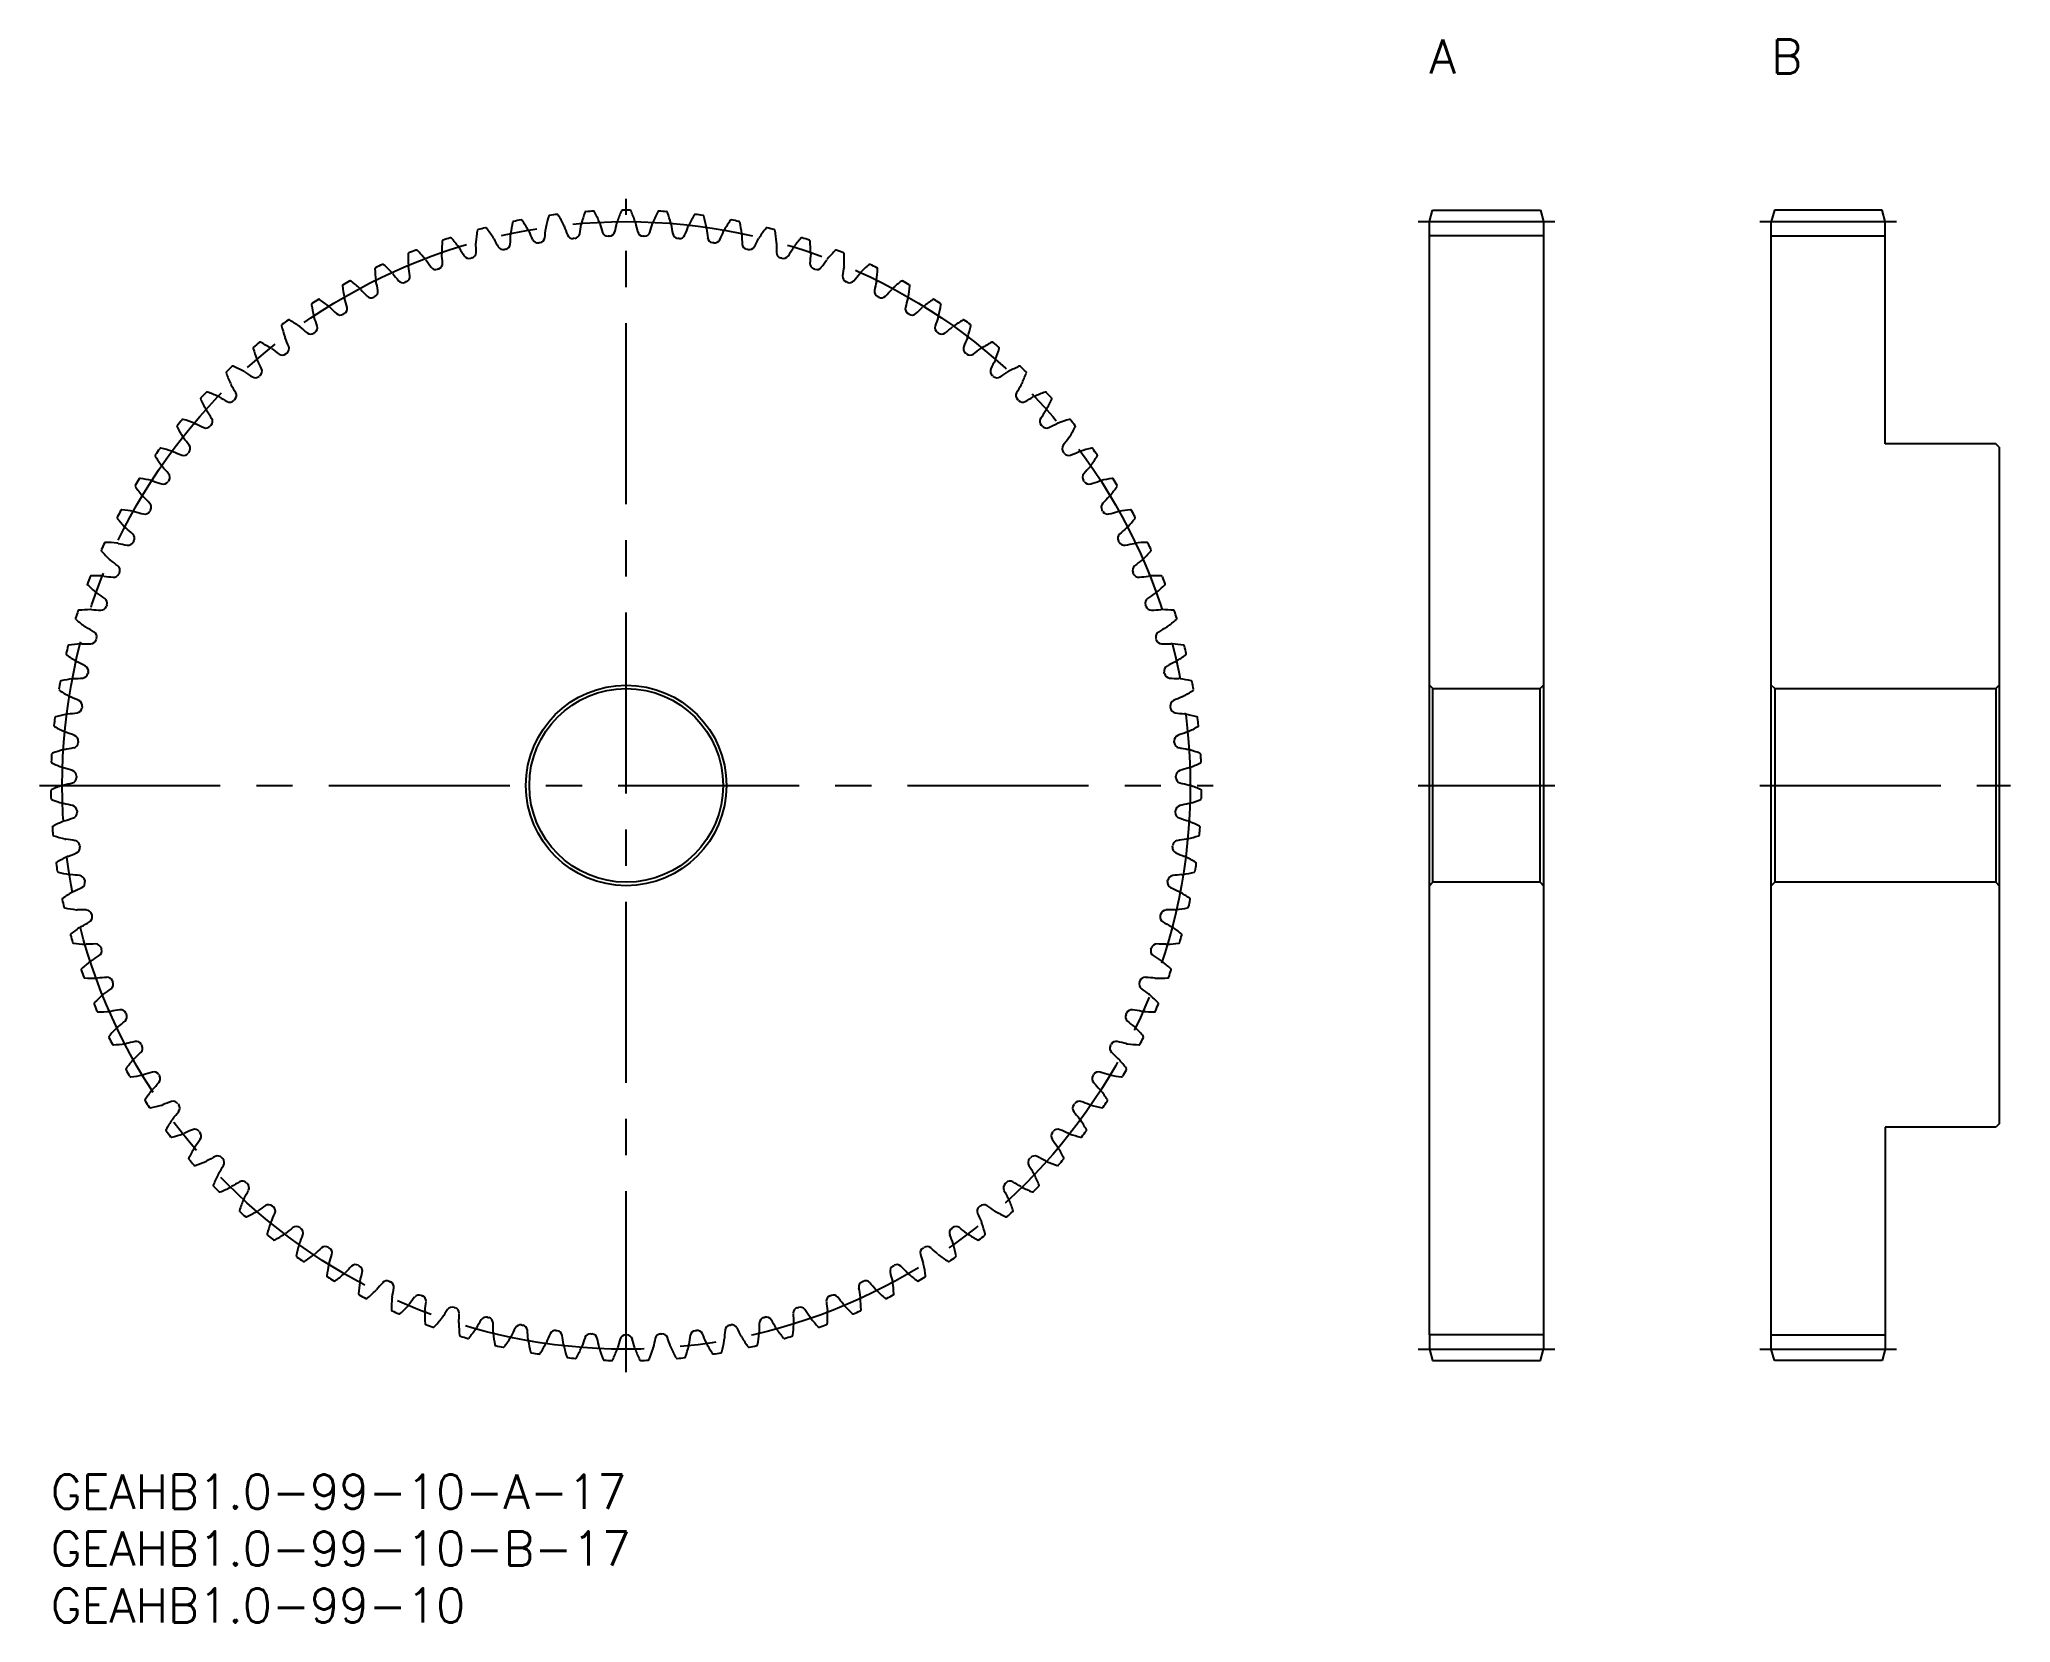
# Model space of a CAD drawing. Extents: x -1 to 172, y -13 to 126.
import ezdxf

# ---------------------------------------------------------------- set-up
doc = ezdxf.new("R2010")
doc.units = 0
doc.header["$LTSCALE"] = 0.5
doc.linetypes.add('CENTER', pattern=[50.8, 31.75, -6.35, 6.35, -6.35])
for name, color, linetype in [('MSM_CENTER', 1, 'CENTER'), ('MSM_CONTINUOUS', 7, 'CONTINUOUS'), ('MSM_PART_NUMBER', 7, 'CONTINUOUS')]:
    doc.layers.add(name, color=color, linetype=linetype)
doc.styles.get("Standard").update_dxf_attribs({"font": 'txt.shx', "height": 3, "bigfont": 'bigfont.shx'})

# ---------------------------------------------------------------- blocks, each defined once
blk = doc.blocks.new('*U2')
at = {"layer": 'MSM_PART_NUMBER'}
blk.add_text('GEAHB1.0-99-10-A-17', height=3, dxfattribs=at).set_placement((0, -3))
blk = doc.blocks.new('*U3')
at = {"layer": 'MSM_PART_NUMBER'}
blk.add_text('GEAHB1.0-99-10-B-17', height=3, dxfattribs=at).set_placement((0, -8))
blk = doc.blocks.new('*U4')
at = {"layer": 'MSM_PART_NUMBER'}
blk.add_text('GEAHB1.0-99-10', height=3, dxfattribs=at).set_placement((0, -13))
blk = doc.blocks.new('*U5')
at = {"layer": 'MSM_PART_NUMBER'}
blk.add_text('A', height=3, dxfattribs=at).set_placement((121, 123))
blk = doc.blocks.new('*U6')
at = {"layer": 'MSM_PART_NUMBER'}
blk.add_text('B', height=3, dxfattribs=at).set_placement((151, 123))

msp = doc.modelspace()

# ---------------------------------------------------------------- linework, layer by layer
at = {"layer": 'MSM_CENTER'}
for p, q in [((50.5, 9), (50.5, 112)), ((120, 110), (132, 110)), ((150, 110), (162, 110)), ((-1, 60.5), (102, 60.5)), ((120, 60.5), (132, 60.5)), ((150, 60.5), (172, 60.5)), ((120, 11), (132, 11)), ((150, 11), (162, 11))]:
    msp.add_line(p, q, dxfattribs=at)
msp.add_circle((50.5, 60.5), 49.5, dxfattribs=at)
at = {"layer": 'MSM_CONTINUOUS'}
for p, q in [((121, 110), (121.27, 111)), ((121.27, 111), (130.73, 111)), ((130.73, 111), (131, 110)), ((151.27, 111), (151, 110)), ((160.73, 111), (151.27, 111)), ((161, 110), (160.73, 111)), ((121, 12.25), (121, 110)), ((131, 110), (131, 11)), ((151, 11), (151, 110)), ((161, 90.5), (161, 110)), ((131, 108.75), (121, 108.75)), ((151, 108.75), (161, 108.75)), ((170.7, 90.5), (161, 90.5)), ((171, 90.2), (170.7, 90.5)), ((171, 90.2), (171, 30.8)), ((121.3, 69), (121, 69.3)), ((131, 69.3), (130.7, 69)), ((151.3, 69), (151, 69.3)), ((171, 69.3), (170.7, 69)), ((121.3, 52), (121.3, 69)), ((121.3, 69), (130.7, 69)), ((130.7, 52), (130.7, 69)), ((151.3, 69), (151.3, 52)), ((151.3, 69), (170.7, 69)), ((170.7, 69), (170.7, 52)), ((121, 51.7), (121.3, 52)), ((130.7, 52), (121.3, 52)), ((130.7, 52), (131, 51.7)), ((151, 51.7), (151.3, 52)), ((170.7, 52), (151.3, 52)), ((170.7, 52), (171, 51.7)), ((161, 30.5), (161, 11)), ((170.7, 30.5), (161, 30.5)), ((171, 30.8), (170.7, 30.5)), ((131, 12.25), (121, 12.25)), ((121, 12.25), (121, 11)), ((151, 12.25), (161, 12.25)), ((121, 11), (121.27, 10)), ((130.73, 10), (131, 11)), ((151.27, 10), (151, 11)), ((161, 11), (160.73, 10)), ((121.27, 10), (130.73, 10)), ((160.73, 10), (151.27, 10))]:
    msp.add_line(p, q, dxfattribs=at)
for radius in [8.8, 8.5]:
    msp.add_circle((50.5, 60.5), radius, dxfattribs=at)
for centre, radius, start, end in [((62.48, 105.45), 16.5, 161.039, 164.5455), ((46.97, 110.78), 0.1, 94.0164, 161.039), ((50.5, 60.5), 50.5, 93.2569, 94.0158), ((47.64, 110.82), 0.1, 26.2337, 93.2569), ((32.93, 103.57), 16.5, 22.7273, 26.2337), ((65.31, 104.6), 16.5, 157.4026, 160.9091), ((50.17, 110.9), 0.1, 90.38, 157.4027), ((50.5, 60.5), 50.5, 89.6205, 90.3795), ((50.83, 110.9), 0.1, 22.5974, 89.6205), ((35.69, 104.6), 16.5, 19.0909, 22.5974), ((68.07, 103.57), 16.5, 153.7663, 157.2727), ((53.36, 110.82), 0.1, 86.7431, 153.7662), ((50.5, 60.5), 50.5, 85.9842, 86.7431), ((54.03, 110.78), 0.1, 18.961, 85.9843), ((38.52, 105.45), 16.5, 15.4545, 18.961), ((53.76, 106.9), 16.5, 171.9481, 175.4545), ((37.52, 109.2), 0.1, 104.9255, 171.9481), ((50.5, 60.5), 50.5, 104.166, 104.9249), ((38.17, 109.37), 0.1, 37.1428, 104.166), ((25.09, 99.46), 16.5, 33.6364, 37.1428), ((56.69, 106.6), 16.5, 168.3117, 171.8182), ((40.63, 109.92), 0.1, 101.2891, 168.3118), ((50.5, 60.5), 50.5, 100.5296, 101.2886), ((41.29, 110.05), 0.1, 33.5065, 100.5297), ((27.61, 101), 16.5, 30, 33.5065), ((41.18, 108.83), 0.831, 22.876, 30.0002), ((55.98, 115.08), 15.23, 202.8758, 205.9589), ((28.26, 110.64), 15.23, 352.2229, 355.306), ((44.27, 109.33), 0.831, 168.1817, 175.3058), ((59.61, 106.12), 16.5, 164.6754, 168.1818), ((43.79, 110.45), 0.1, 97.6527, 164.6754), ((50.5, 60.5), 50.5, 96.8933, 97.6522), ((44.45, 110.54), 0.1, 29.8701, 96.8933), ((30.23, 102.37), 16.5, 26.3636, 29.8701), ((44.27, 109.33), 0.831, 19.2397, 26.3638), ((59.43, 114.62), 15.23, 199.2395, 202.3225), ((31.49, 111.95), 15.23, 348.5865, 351.6696), ((47.38, 109.62), 0.831, 164.5453, 171.6694), ((47.38, 109.62), 0.831, 15.6033, 22.7275), ((62.85, 113.94), 15.23, 195.6031, 198.6862), ((48.89, 109.22), 0.5, 198.6862, 271.8881), ((49.01, 109.23), 0.5, 271.7483, 344.9502), ((34.79, 113.05), 15.23, 344.9502, 348.0332), ((50.5, 109.72), 0.831, 160.9089, 168.0331), ((50.5, 109.72), 0.831, 11.9669, 19.0911), ((66.21, 113.05), 15.23, 191.9668, 195.0498), ((51.99, 109.23), 0.5, 195.0498, 268.2517), ((52.11, 109.22), 0.5, 268.1119, 341.3138), ((38.15, 113.94), 15.23, 341.3138, 344.3969), ((53.62, 109.62), 0.831, 157.2726, 164.3967), ((53.62, 109.62), 0.831, 8.3306, 15.4547), ((69.51, 111.95), 15.23, 188.3304, 191.4134), ((41.57, 114.62), 15.23, 337.6775, 340.7605), ((56.73, 109.33), 0.831, 153.6362, 160.7603), ((70.77, 102.37), 16.5, 150.1299, 153.6364), ((56.55, 110.54), 0.1, 83.1067, 150.1298), ((50.5, 60.5), 50.5, 82.3478, 83.1067), ((57.21, 110.45), 0.1, 15.3246, 82.3479), ((41.39, 106.12), 16.5, 11.8182, 15.3246), ((56.73, 109.33), 0.831, 4.6942, 11.8184), ((72.74, 110.64), 15.23, 184.694, 187.7771), ((45.02, 115.08), 15.23, 334.0411, 337.1242), ((59.82, 108.83), 0.831, 149.9999, 157.124), ((73.39, 101), 16.5, 146.4935, 150), ((59.71, 110.05), 0.1, 79.4704, 146.4935), ((50.5, 60.5), 50.5, 78.7114, 79.4704), ((60.37, 109.92), 0.1, 11.6883, 78.7116), ((44.31, 106.6), 16.5, 8.1818, 11.6883), ((75.91, 99.46), 16.5, 142.8572, 146.3636), ((62.83, 109.37), 0.1, 75.834, 142.8571), ((50.5, 60.5), 50.5, 75.0751, 75.834), ((63.48, 109.2), 0.1, 8.0521, 75.0752), ((47.24, 106.9), 16.5, 4.5455, 8.0519), ((50.5, 60.5), 50.5, 111.4387, 112.1976), ((32.08, 107.41), 0.1, 44.4155, 111.4387), ((20.36, 95.94), 16.5, 40.9091, 44.4155), ((50.81, 107.02), 16.5, 175.5845, 179.0909), ((35.14, 107.26), 0.831, 179.0908, 186.2149), ((34.46, 108.28), 0.1, 108.5613, 175.5845), ((50.5, 60.5), 50.5, 107.8024, 108.5613), ((35.09, 108.49), 0.1, 40.7792, 107.8023), ((22.67, 97.78), 16.5, 37.2727, 40.7792), ((35.14, 107.26), 0.831, 30.1488, 37.2729), ((49.03, 115.33), 15.23, 210.1486, 213.2316), ((36.82, 107.29), 0.5, 286.2937, 359.4956), ((38.14, 108.14), 0.831, 175.4544, 182.5785), ((22.09, 107.42), 15.23, 359.4956, 2.5787), ((38.14, 108.14), 0.831, 26.5124, 33.6365), ((52.51, 115.31), 15.23, 206.5122, 209.5953), ((39.7, 108.04), 0.5, 209.5953, 282.7972), ((50.5, 60.5), 48.25, 102.6574, 102.7972), ((39.82, 108.07), 0.5, 282.6574, 355.8593), ((25.13, 109.13), 15.23, 355.8593, 358.9423), ((41.18, 108.83), 0.831, 171.818, 178.9422), ((42.74, 108.63), 0.5, 205.9589, 279.1608), ((50.5, 60.5), 48.25, 99.021, 99.1608), ((42.86, 108.65), 0.5, 279.021, 352.2229), ((45.81, 109.02), 0.5, 202.3226, 275.5245), ((50.5, 60.5), 48.25, 95.3846, 95.5245), ((45.93, 109.03), 0.5, 275.3846, 348.5866), ((50.5, 60.5), 48.25, 91.7483, 91.8881), ((50.5, 60.5), 48.25, 88.1119, 88.2517), ((55.07, 109.03), 0.5, 191.4134, 264.6154), ((50.5, 60.5), 48.25, 84.4755, 84.6154), ((55.19, 109.02), 0.5, 264.4755, 337.6774), ((58.14, 108.65), 0.5, 187.777, 260.979), ((50.5, 60.5), 48.25, 80.8392, 80.979), ((58.26, 108.63), 0.5, 260.8392, 334.0411), ((59.82, 108.83), 0.831, 1.0578, 8.182), ((75.87, 109.13), 15.23, 181.0577, 184.1407), ((61.18, 108.07), 0.5, 184.1407, 257.3426), ((50.5, 60.5), 48.25, 77.2028, 77.3426), ((61.3, 108.04), 0.5, 257.2028, 330.4047), ((48.49, 115.31), 15.23, 330.4047, 333.4878), ((62.86, 108.14), 0.831, 146.3635, 153.4876), ((78.91, 107.42), 15.23, 177.4213, 180.5044), ((64.18, 107.29), 0.5, 180.5043, 253.7063), ((62.86, 108.14), 0.831, 357.4215, 4.5457), ((51.97, 115.33), 15.23, 326.7684, 329.8514), ((65.86, 107.26), 0.831, 142.7271, 149.8512), ((78.33, 97.78), 16.5, 139.2208, 142.7273), ((65.91, 108.49), 0.1, 72.1976, 139.2208), ((50.5, 60.5), 50.5, 71.4387, 72.1976), ((66.54, 108.28), 0.1, 4.4155, 71.4388), ((50.19, 107.02), 16.5, 0.9091, 4.4155), ((65.86, 107.26), 0.831, 353.7851, 0.9093), ((80.64, 95.94), 16.5, 135.5845, 139.0909), ((68.92, 107.41), 0.1, 68.5613, 135.5844), ((50.5, 60.5), 50.5, 67.8024, 68.5613), ((28.54, 105.86), 0.1, 115.834, 182.8572), ((44.92, 106.68), 16.5, 182.8572, 186.3636), ((50.5, 60.5), 50.5, 115.0751, 115.834), ((29.14, 106.15), 0.1, 48.0519, 115.075), ((18.18, 93.95), 16.5, 44.5455, 48.0519), ((31.46, 107.16), 0.1, 112.1976, 179.2208), ((47.86, 106.94), 16.5, 179.2208, 182.7273), ((32.21, 106.2), 0.831, 182.7271, 189.8512), ((16.38, 103.45), 15.23, 6.7684, 9.8514), ((32.21, 106.2), 0.831, 33.7851, 40.9093), ((45.56, 115.13), 15.23, 213.7849, 216.868), ((33.77, 106.29), 0.5, 216.868, 290.0699), ((50.5, 60.5), 48.25, 109.9301, 110.0699), ((33.88, 106.33), 0.5, 289.9301, 3.132), ((19.17, 105.53), 15.23, 3.132, 6.2151), ((36.71, 107.26), 0.5, 213.2316, 286.4336), ((50.5, 60.5), 48.25, 106.2937, 106.4336), ((50.5, 60.5), 48.25, 73.5664, 73.7063), ((64.29, 107.26), 0.5, 253.5664, 326.7683), ((81.83, 105.53), 15.23, 173.7849, 176.868), ((67.12, 106.33), 0.5, 176.868, 250.0699), ((50.5, 60.5), 48.25, 69.9301, 70.0699), ((67.23, 106.29), 0.5, 249.9301, 323.132), ((55.44, 115.13), 15.23, 323.132, 326.2151), ((68.79, 106.2), 0.831, 139.0908, 146.2149), ((84.62, 103.45), 15.23, 170.1486, 173.2316), ((69.54, 107.16), 0.1, 0.7794, 67.8025), ((68.79, 106.2), 0.831, 350.1488, 357.2729), ((53.14, 106.94), 16.5, 357.2727, 0.7792), ((82.82, 93.95), 16.5, 131.9481, 135.4545), ((71.86, 106.15), 0.1, 64.9249, 131.948), ((50.5, 60.5), 50.5, 64.166, 64.9249), ((56.08, 106.68), 16.5, 353.6364, 357.1428), ((72.46, 105.86), 0.1, 357.143, 64.1661), ((25.7, 104.38), 0.1, 119.4704, 186.4936), ((42, 106.23), 16.5, 186.4935, 190), ((50.5, 60.5), 50.5, 118.7114, 119.4704), ((26.29, 104.7), 0.1, 51.6883, 118.7114), ((16.12, 91.84), 16.5, 48.1818, 51.6883), ((26.57, 103.51), 0.831, 41.0578, 48.182), ((38.68, 114.06), 15.23, 221.0577, 224.1407), ((28.21, 103.86), 0.5, 297.2028, 10.4047), ((29.34, 104.94), 0.831, 186.3635, 193.4876), ((13.73, 101.2), 15.23, 10.4047, 13.4878), ((29.34, 104.94), 0.831, 37.4215, 44.5456), ((42.1, 114.7), 15.23, 217.4213, 220.5044), ((30.9, 105.14), 0.5, 220.5044, 293.7063), ((50.5, 60.5), 48.25, 113.5664, 113.7063), ((31.01, 105.18), 0.5, 293.5664, 6.7683), ((69.99, 105.18), 0.5, 173.2316, 246.4336), ((50.5, 60.5), 48.25, 66.2937, 66.4336), ((70.1, 105.14), 0.5, 246.2937, 319.4956), ((58.9, 114.7), 15.23, 319.4956, 322.5787), ((71.66, 104.94), 0.831, 135.4544, 142.5785), ((87.27, 101.2), 15.23, 166.5122, 169.5953), ((72.79, 103.86), 0.5, 169.5952, 242.7972), ((71.66, 104.94), 0.831, 346.5124, 353.6366), ((62.32, 114.06), 15.23, 315.8593, 318.9423), ((74.43, 103.51), 0.831, 131.818, 138.9422), ((84.88, 91.84), 16.5, 128.3117, 131.8182), ((74.71, 104.7), 0.1, 61.2886, 128.3117), ((50.5, 60.5), 50.5, 60.5296, 61.2886), ((59, 106.23), 16.5, 350, 353.5065), ((75.3, 104.38), 0.1, 353.5065, 60.5297), ((22.97, 102.72), 0.1, 123.1067, 190.1299), ((39.12, 105.6), 16.5, 190.1299, 193.6364), ((50.5, 60.5), 50.5, 122.3478, 123.1067), ((23.53, 103.08), 0.1, 55.3246, 122.3479), ((14.2, 89.59), 16.5, 51.8182, 55.3246), ((23.89, 101.91), 0.831, 44.6942, 51.8184), ((35.31, 113.2), 15.23, 224.694, 227.7771), ((26.57, 103.51), 0.831, 189.9998, 197.124), ((11.22, 98.78), 15.23, 14.0411, 17.1242), ((25.51, 102.36), 0.5, 300.8392, 14.0411), ((28.11, 103.8), 0.5, 224.1407, 297.3426), ((50.5, 60.5), 48.25, 117.2028, 117.3426), ((50.5, 60.5), 48.25, 62.6574, 62.7972), ((72.89, 103.8), 0.5, 242.6574, 315.8592), ((75.49, 102.36), 0.5, 165.9589, 239.1608), ((89.78, 98.78), 15.23, 162.8758, 165.9589), ((74.43, 103.51), 0.831, 342.876, 350.0002), ((65.69, 113.2), 15.23, 312.2229, 315.306), ((77.11, 101.91), 0.831, 128.1817, 135.3058), ((86.8, 89.59), 16.5, 124.6754, 128.1818), ((77.47, 103.08), 0.1, 57.6522, 124.6753), ((50.5, 60.5), 50.5, 56.8933, 57.6522), ((61.88, 105.6), 16.5, 346.3636, 349.8701), ((78.03, 102.72), 0.1, 349.8703, 56.8934), ((20.35, 100.89), 0.1, 126.7436, 193.7662), ((36.28, 104.79), 16.5, 193.7663, 197.2727), ((50.5, 60.5), 50.5, 125.9842, 126.7431), ((20.89, 101.28), 0.1, 58.961, 125.9842), ((12.43, 87.23), 16.5, 55.4545, 58.961), ((21.32, 100.14), 0.831, 48.3306, 55.4547), ((31.99, 112.14), 15.23, 228.3304, 231.4135), ((23.89, 101.91), 0.831, 193.6362, 200.7603), ((8.87, 96.21), 15.23, 17.6775, 20.7605), ((22.9, 100.69), 0.5, 304.4755, 17.6774), ((25.41, 102.3), 0.5, 227.7771, 300.979), ((50.5, 60.5), 48.25, 120.8392, 120.979), ((50.5, 60.5), 48.25, 59.021, 59.1608), ((75.59, 102.3), 0.5, 239.021, 312.2229), ((78.1, 100.69), 0.5, 162.3225, 235.5245), ((92.13, 96.21), 15.23, 159.2395, 162.3225), ((77.11, 101.91), 0.831, 339.2397, 346.3638), ((69.01, 112.14), 15.23, 308.5865, 311.6696), ((79.68, 100.14), 0.831, 124.5453, 131.6694), ((88.57, 87.23), 16.5, 121.039, 124.5455), ((80.11, 101.28), 0.1, 54.0158, 121.0389), ((50.5, 60.5), 50.5, 53.2569, 54.0158), ((64.72, 104.79), 16.5, 342.7273, 346.2337), ((80.65, 100.89), 0.1, 346.2337, 53.257), ((17.85, 98.89), 0.1, 130.38, 197.4026), ((33.5, 103.8), 16.5, 197.4026, 200.9091), ((50.5, 60.5), 50.5, 129.6205, 130.3795), ((18.36, 99.32), 0.1, 62.5974, 129.6206), ((10.81, 84.76), 16.5, 59.0909, 62.5974), ((18.86, 98.21), 0.831, 51.9669, 59.0911), ((28.76, 110.86), 15.23, 231.9668, 235.0498), ((21.32, 100.14), 0.831, 197.2726, 204.3967), ((6.69, 93.5), 15.23, 21.3138, 24.3969), ((20.41, 98.86), 0.5, 308.1119, 21.3138), ((22.81, 100.62), 0.5, 231.4135, 304.6154), ((50.5, 60.5), 48.25, 124.4755, 124.6154), ((50.5, 60.5), 48.25, 55.3846, 55.5245), ((78.19, 100.62), 0.5, 235.3846, 308.5865), ((80.59, 98.86), 0.5, 158.6861, 231.8881), ((94.31, 93.5), 15.23, 155.6031, 158.6862), ((79.68, 100.14), 0.831, 335.6033, 342.7275), ((72.24, 110.86), 15.23, 304.9502, 308.0332), ((82.14, 98.21), 0.831, 120.9089, 128.0331), ((90.19, 84.76), 16.5, 117.4026, 120.9091), ((82.64, 99.32), 0.1, 50.3795, 117.4026), ((50.5, 60.5), 50.5, 49.6205, 50.3795), ((67.5, 103.8), 16.5, 339.0909, 342.5974), ((83.15, 98.89), 0.1, 342.5974, 49.6206), ((50.5, 60.5), 50.5, 133.2569, 134.0158), ((15.96, 97.21), 0.1, 66.2337, 133.2569), ((9.35, 82.2), 16.5, 62.7273, 66.2337), ((18.86, 98.21), 0.831, 200.9089, 208.0331), ((4.68, 90.66), 15.23, 24.9502, 28.0332), ((18.04, 96.87), 0.5, 311.7483, 24.9502), ((20.32, 98.78), 0.5, 235.0498, 308.2517), ((50.5, 60.5), 48.25, 128.1119, 128.2517), ((50.5, 60.5), 48.25, 51.7483, 51.8881), ((80.68, 98.78), 0.5, 231.7483, 304.9501), ((82.96, 96.87), 0.5, 155.0498, 228.2517), ((96.32, 90.66), 15.23, 151.9668, 155.0498), ((82.14, 98.21), 0.831, 331.9669, 339.0911), ((91.65, 82.2), 16.5, 113.7663, 117.2727), ((85.04, 97.21), 0.1, 46.7431, 113.7662), ((50.5, 60.5), 50.5, 45.9842, 46.7431), ((15.48, 96.75), 0.1, 134.0164, 201.039), ((30.79, 102.63), 16.5, 201.039, 204.5455), ((16.53, 96.12), 0.831, 204.5453, 211.6694), ((2.86, 87.69), 15.23, 28.5865, 31.6696), ((16.53, 96.12), 0.831, 55.6033, 62.7275), ((25.61, 109.38), 15.23, 235.6031, 238.6862), ((17.95, 96.79), 0.5, 238.6862, 311.8881), ((50.5, 60.5), 48.25, 131.7483, 131.8881), ((50.5, 60.5), 48.25, 48.1119, 48.2517), ((83.05, 96.79), 0.5, 228.1119, 301.3138), ((75.39, 109.38), 15.23, 301.3138, 304.3969), ((84.47, 96.12), 0.831, 117.2726, 124.3967), ((98.14, 87.69), 15.23, 148.3304, 151.4134), ((84.47, 96.12), 0.831, 328.3306, 335.4547), ((70.21, 102.63), 16.5, 335.4545, 338.961), ((85.52, 96.75), 0.1, 338.961, 45.9843), ((13.25, 94.45), 0.1, 137.6527, 204.6753), ((28.15, 101.3), 16.5, 204.6754, 208.1818), ((50.5, 60.5), 50.5, 136.8933, 137.6522), ((14.34, 93.9), 0.831, 208.1817, 215.3058), ((13.7, 94.94), 0.1, 69.8701, 136.8933), ((8.06, 79.54), 16.5, 66.3636, 69.8701), ((14.34, 93.9), 0.831, 59.2397, 66.3638), ((22.56, 107.7), 15.23, 239.2395, 242.3225), ((15.71, 94.65), 0.5, 242.3226, 315.5245), ((50.5, 60.5), 48.25, 135.3846, 135.5245), ((15.8, 94.74), 0.5, 315.3846, 28.5865), ((85.2, 94.74), 0.5, 151.4134, 224.6154), ((50.5, 60.5), 48.25, 44.4755, 44.6154), ((85.29, 94.65), 0.5, 224.4755, 297.6774), ((78.44, 107.7), 15.23, 297.6775, 300.7605), ((86.66, 93.9), 0.831, 113.6362, 120.7603), ((92.94, 79.54), 16.5, 110.1299, 113.6364), ((87.3, 94.94), 0.1, 43.1067, 110.1298), ((86.66, 93.9), 0.831, 324.6942, 331.8184), ((50.5, 60.5), 50.5, 42.3478, 43.1067), ((72.85, 101.3), 16.5, 331.8182, 335.3246), ((87.75, 94.45), 0.1, 335.3246, 42.3479), ((11.17, 92.02), 0.1, 141.2891, 208.3118), ((25.61, 99.8), 16.5, 208.3117, 211.8182), ((50.5, 60.5), 50.5, 140.5296, 141.2886), ((11.59, 92.54), 0.1, 73.5065, 140.5297), ((6.94, 76.81), 16.5, 70, 73.5065), ((12.3, 91.54), 0.831, 62.876, 70.0002), ((19.62, 105.83), 15.23, 242.8758, 245.9589), ((13.62, 92.38), 0.5, 245.9589, 319.1607), ((1.23, 84.61), 15.23, 32.2229, 35.306), ((50.5, 60.5), 48.25, 139.021, 139.1608), ((13.7, 92.47), 0.5, 319.021, 32.2229), ((87.3, 92.47), 0.5, 147.777, 220.979), ((99.77, 84.61), 15.23, 144.694, 147.7771), ((50.5, 60.5), 48.25, 40.8392, 40.979), ((87.38, 92.38), 0.5, 220.8392, 294.0411), ((81.38, 105.83), 15.23, 294.0411, 297.1242), ((88.7, 91.54), 0.831, 109.9999, 117.124), ((94.06, 76.81), 16.5, 106.4935, 110), ((89.41, 92.54), 0.1, 39.4704, 106.4935), ((75.39, 99.8), 16.5, 328.1818, 331.6883), ((50.5, 60.5), 50.5, 38.7114, 39.4704), ((89.83, 92.02), 0.1, 331.6885, 38.7115), ((50.5, 60.5), 50.5, 144.166, 144.9249), ((9.64, 90.01), 0.1, 77.1428, 144.166), ((5.99, 74.02), 16.5, 73.6364, 77.1428), ((12.3, 91.54), 0.831, 211.818, 218.9422), ((-0.2, 81.44), 15.23, 35.8593, 38.9423), ((11.74, 90.07), 0.5, 322.6574, 35.8593), ((89.26, 90.07), 0.5, 144.1407, 217.3426), ((101.2, 81.44), 15.23, 141.0577, 144.1407), ((88.7, 91.54), 0.831, 321.0578, 328.182), ((95.01, 74.02), 16.5, 102.8572, 106.3636), ((91.36, 90.01), 0.1, 35.8346, 102.8571), ((50.5, 60.5), 50.5, 35.0751, 35.834), ((9.25, 89.46), 0.1, 144.9255, 211.9481), ((23.17, 98.14), 16.5, 211.9481, 215.4545), ((10.4, 89.05), 0.831, 215.4544, 222.5785), ((-1.42, 78.18), 15.23, 39.4956, 42.5787), ((10.4, 89.05), 0.831, 66.5124, 73.6365), ((16.81, 103.78), 15.23, 246.5122, 249.5953), ((11.67, 89.98), 0.5, 249.5953, 322.7973), ((50.5, 60.5), 48.25, 142.6574, 142.7972), ((50.5, 60.5), 48.25, 37.2028, 37.3426), ((89.33, 89.98), 0.5, 217.2028, 290.4047), ((84.19, 103.78), 15.23, 290.4047, 293.4878), ((90.6, 89.05), 0.831, 106.3635, 113.4876), ((102.42, 78.18), 15.23, 137.4213, 140.5044), ((90.6, 89.05), 0.831, 317.4215, 324.5457), ((77.83, 98.14), 16.5, 324.5455, 328.0519), ((91.75, 89.46), 0.1, 328.0521, 35.0752), ((7.5, 86.79), 0.1, 148.5618, 215.5845), ((50.5, 60.5), 50.5, 147.8024, 148.5613), ((20.84, 96.33), 16.5, 215.5845, 219.0909), ((7.85, 87.36), 0.1, 80.7792, 147.8024), ((5.22, 71.17), 16.5, 77.2727, 80.7792), ((8.67, 86.45), 0.831, 70.1488, 77.2729), ((14.13, 101.56), 15.23, 250.1486, 253.2316), ((9.88, 87.45), 0.5, 253.2317, 326.4334), ((50.5, 60.5), 48.25, 146.2937, 146.4336), ((9.95, 87.55), 0.5, 326.2937, 39.4956), ((91.05, 87.55), 0.5, 140.5043, 213.7063), ((50.5, 60.5), 48.25, 33.5664, 33.7063), ((91.12, 87.45), 0.5, 213.5664, 286.7683), ((86.87, 101.56), 15.23, 286.7684, 289.8514), ((92.33, 86.45), 0.831, 102.7271, 109.8512), ((95.78, 71.17), 16.5, 99.2208, 102.7273), ((80.16, 96.33), 16.5, 320.9091, 324.4155), ((93.15, 87.36), 0.1, 32.1976, 99.2208), ((50.5, 60.5), 50.5, 31.4387, 32.1976), ((93.5, 86.79), 0.1, 324.4155, 31.4388), ((8.67, 86.45), 0.831, 219.0908, 226.2149), ((-2.44, 74.86), 15.23, 43.132, 46.2151), ((8.31, 84.93), 0.5, 329.9301, 43.132), ((92.69, 84.93), 0.5, 136.868, 210.0699), ((103.44, 74.86), 15.23, 133.7849, 136.868), ((92.33, 86.45), 0.831, 313.7851, 320.9093), ((5.92, 84.01), 0.1, 152.1976, 219.2209), ((50.5, 60.5), 50.5, 151.4387, 152.1976), ((18.62, 94.38), 16.5, 219.2208, 222.7273), ((6.23, 84.6), 0.1, 84.4155, 151.4388), ((4.64, 68.27), 16.5, 80.9091, 84.4155), ((7.11, 83.75), 0.831, 222.7271, 229.8512), ((-3.24, 71.47), 15.23, 46.7684, 49.8514), ((7.11, 83.75), 0.831, 73.7851, 80.9093), ((11.6, 99.17), 15.23, 253.7849, 256.868), ((8.25, 84.82), 0.5, 256.868, 330.07), ((50.5, 60.5), 48.25, 149.9301, 150.0699), ((50.5, 60.5), 48.25, 29.9301, 30.0699), ((92.75, 84.82), 0.5, 209.9301, 283.132), ((89.4, 99.17), 15.23, 283.132, 286.2151), ((93.89, 83.75), 0.831, 99.0908, 106.2149), ((96.36, 68.27), 16.5, 95.5845, 99.0909), ((104.24, 71.47), 15.23, 130.1486, 133.2316), ((93.89, 83.75), 0.831, 310.1488, 317.2729), ((82.38, 94.38), 16.5, 317.2727, 320.7792), ((94.77, 84.6), 0.1, 28.5613, 95.5844), ((50.5, 60.5), 50.5, 27.8024, 28.5613), ((95.08, 84.01), 0.1, 320.7794, 27.8025), ((50.5, 60.5), 50.5, 155.0751, 155.834), ((4.79, 81.74), 0.1, 88.0519, 155.0751), ((4.24, 65.35), 16.5, 84.5455, 88.0519), ((5.73, 80.95), 0.831, 77.4215, 84.5456), ((9.22, 96.62), 15.23, 257.4213, 260.5044), ((6.79, 82.09), 0.5, 260.5044, 333.7063), ((6.85, 82.2), 0.5, 333.5664, 46.7684), ((50.5, 60.5), 48.25, 153.5664, 153.7063), ((94.15, 82.2), 0.5, 133.2316, 206.4336), ((50.5, 60.5), 48.25, 26.2937, 26.4336), ((94.21, 82.09), 0.5, 206.2937, 279.4956), ((91.78, 96.62), 15.23, 279.4956, 282.5787), ((95.27, 80.95), 0.831, 95.4544, 102.5785), ((96.76, 65.35), 16.5, 91.9481, 95.4545), ((96.21, 81.74), 0.1, 24.9249, 91.948), ((50.5, 60.5), 50.5, 24.166, 24.9249), ((4.52, 81.13), 0.1, 155.834, 222.8572), ((16.54, 92.29), 16.5, 222.8572, 226.3636), ((5.73, 80.95), 0.831, 226.3635, 233.4876), ((-3.83, 68.04), 15.23, 50.4047, 53.4878), ((5.56, 79.39), 0.5, 337.2028, 50.4047), ((95.44, 79.39), 0.5, 129.5952, 202.7972), ((104.83, 68.04), 15.23, 126.5122, 129.5953), ((95.27, 80.95), 0.831, 306.5124, 313.6366), ((84.46, 92.29), 16.5, 313.6364, 317.1428), ((96.48, 81.13), 0.1, 317.1428, 24.1661), ((3.3, 78.17), 0.1, 159.4709, 226.4936), ((50.5, 60.5), 50.5, 158.7114, 159.4704), ((14.59, 90.07), 16.5, 226.4935, 230), ((3.54, 78.8), 0.1, 91.6883, 158.7115), ((4.02, 62.41), 16.5, 88.1818, 91.6883), ((4.52, 78.07), 0.831, 81.0578, 88.182), ((7.02, 93.93), 15.23, 261.0577, 264.1407), ((5.51, 79.28), 0.5, 264.1407, 337.3426), ((50.5, 60.5), 48.25, 157.2028, 157.3426), ((50.5, 60.5), 48.25, 22.6574, 22.7972), ((95.49, 79.28), 0.5, 202.6574, 275.8592), ((93.98, 93.93), 15.23, 275.8593, 278.9423), ((96.48, 78.07), 0.831, 91.818, 98.9422), ((96.98, 62.41), 16.5, 88.3117, 91.8182), ((86.41, 90.07), 16.5, 310, 313.5065), ((97.46, 78.8), 0.1, 21.2886, 88.3117), ((50.5, 60.5), 50.5, 20.5296, 21.2886), ((97.7, 78.17), 0.1, 313.5066, 20.5297), ((4.52, 78.07), 0.831, 229.9998, 237.124), ((-4.2, 64.58), 15.23, 54.0411, 57.1242), ((4.41, 76.39), 0.5, 267.7771, 340.979), ((4.45, 76.5), 0.5, 340.8392, 54.0411), ((50.5, 60.5), 48.25, 160.8392, 160.979), ((96.55, 76.5), 0.5, 125.9589, 199.1608), ((50.5, 60.5), 48.25, 19.021, 19.1608), ((96.59, 76.39), 0.5, 199.021, 272.2229), ((105.2, 64.58), 15.23, 122.8758, 125.9589), ((96.48, 78.07), 0.831, 302.876, 310.0002), ((2.27, 75.15), 0.1, 163.1073, 230.1299), ((50.5, 60.5), 50.5, 162.3478, 163.1067), ((12.79, 87.73), 16.5, 230.1299, 233.6364), ((2.47, 75.78), 0.1, 95.3246, 162.3479), ((3.99, 59.45), 16.5, 91.8182, 95.3246), ((3.5, 75.11), 0.831, 233.6362, 240.7603), ((3.5, 75.11), 0.831, 84.6942, 91.8184), ((4.98, 91.11), 15.23, 264.694, 267.7771), ((96.02, 91.11), 15.23, 272.2229, 275.306), ((97.5, 75.11), 0.831, 88.1817, 95.3058), ((97.01, 59.45), 16.5, 84.6754, 88.1818), ((97.5, 75.11), 0.831, 299.2397, 306.3638), ((88.21, 87.73), 16.5, 306.3636, 309.8701), ((98.53, 75.78), 0.1, 17.6522, 84.6753), ((50.5, 60.5), 50.5, 16.8933, 17.6522), ((98.73, 75.15), 0.1, 309.8703, 16.8934), ((50.5, 60.5), 50.5, 165.9842, 166.7431), ((1.6, 72.71), 0.1, 98.961, 165.9842), ((4.15, 56.51), 16.5, 95.4545, 98.961), ((2.67, 72.1), 0.831, 88.3306, 95.4547), ((3.13, 88.16), 15.23, 268.3304, 271.4134), ((-4.35, 61.1), 15.23, 57.6775, 60.7605), ((3.5, 73.43), 0.5, 271.4134, 344.6154), ((3.53, 73.55), 0.5, 344.4755, 57.6775), ((50.5, 60.5), 48.25, 164.4755, 164.6154), ((97.47, 73.55), 0.5, 122.3225, 195.5245), ((50.5, 60.5), 48.25, 15.3846, 15.5245), ((97.5, 73.43), 0.5, 195.3846, 268.5865), ((105.35, 61.1), 15.23, 119.2395, 122.3225), ((97.87, 88.16), 15.23, 268.5865, 271.6696), ((98.33, 72.1), 0.831, 84.5453, 91.6694), ((96.85, 56.51), 16.5, 81.039, 84.5455), ((99.4, 72.71), 0.1, 14.0158, 81.0389), ((50.5, 60.5), 50.5, 13.2569, 14.0158), ((1.44, 72.06), 0.1, 166.7436, 233.7663), ((11.14, 85.29), 16.5, 233.7663, 237.2727), ((2.67, 72.1), 0.831, 237.2726, 244.3967), ((-4.28, 57.62), 15.23, 61.3138, 64.3969), ((2.8, 70.54), 0.5, 348.1119, 61.3138), ((98.2, 70.54), 0.5, 118.6861, 191.8881), ((105.28, 57.62), 15.23, 115.6031, 118.6862), ((98.33, 72.1), 0.831, 295.6033, 302.7275), ((89.86, 85.29), 16.5, 302.7273, 306.2337), ((99.56, 72.06), 0.1, 306.2337, 13.257), ((50.5, 60.5), 50.5, 169.6205, 170.3795), ((0.92, 69.58), 0.1, 102.5974, 169.6206), ((4.5, 53.58), 16.5, 99.0909, 102.5974), ((2.03, 69.05), 0.831, 91.9669, 99.0911), ((1.47, 85.1), 15.23, 271.9668, 275.0498), ((2.77, 70.43), 0.5, 275.0498, 348.2518), ((50.5, 60.5), 48.25, 168.1119, 168.2517), ((50.5, 60.5), 48.25, 11.7483, 11.8881), ((98.23, 70.43), 0.5, 191.7483, 264.9502), ((99.53, 85.1), 15.23, 264.9502, 268.0332), ((98.97, 69.05), 0.831, 80.9089, 88.0331), ((96.5, 53.58), 16.5, 77.4026, 80.9091), ((100.08, 69.58), 0.1, 10.3795, 77.4026), ((50.5, 60.5), 50.5, 9.6205, 10.3795), ((0.81, 68.92), 0.1, 170.3795, 237.4027), ((9.64, 82.74), 16.5, 237.4026, 240.9091), ((2.03, 69.05), 0.831, 240.9089, 248.0331), ((-3.98, 54.15), 15.23, 64.9502, 68.0332), ((2.25, 67.5), 0.5, 351.7483, 64.9502), ((98.75, 67.5), 0.5, 115.0498, 188.2517), ((104.98, 54.15), 15.23, 111.9668, 115.0498), ((98.97, 69.05), 0.831, 291.9669, 299.0911), ((91.36, 82.74), 16.5, 299.0909, 302.5974), ((100.19, 68.92), 0.1, 302.5974, 9.6206), ((0.37, 65.75), 0.1, 174.0158, 241.039), ((50.5, 60.5), 50.5, 173.2569, 174.0158), ((0.45, 66.42), 0.1, 106.2337, 173.2569), ((5.03, 50.67), 16.5, 102.7273, 106.2337), ((1.58, 65.96), 0.831, 95.6033, 102.7275), ((0.01, 81.94), 15.23, 275.6031, 278.6862), ((2.24, 67.38), 0.5, 278.6862, 351.8881), ((50.5, 60.5), 48.25, 171.7483, 171.8881), ((50.5, 60.5), 48.25, 8.1119, 8.2517), ((98.76, 67.38), 0.5, 188.1119, 261.3138), ((100.99, 81.94), 15.23, 261.3138, 264.3969), ((99.42, 65.96), 0.831, 77.2726, 84.3967), ((95.97, 50.67), 16.5, 73.7663, 77.2727), ((100.55, 66.42), 0.1, 6.7431, 73.7662), ((50.5, 60.5), 50.5, 5.9842, 6.7431), ((100.63, 65.75), 0.1, 298.961, 5.9843), ((8.32, 80.1), 16.5, 241.039, 244.5455), ((1.58, 65.96), 0.831, 244.5453, 251.6694), ((-3.47, 50.71), 15.23, 68.5865, 71.6696), ((1.9, 64.3), 0.5, 282.3226, 355.5245), ((1.91, 64.42), 0.5, 355.3846, 68.5866), ((50.5, 60.5), 48.25, 175.3846, 175.5245), ((99.09, 64.42), 0.5, 111.4134, 184.6154), ((50.5, 60.5), 48.25, 4.4755, 4.6154), ((99.1, 64.3), 0.5, 184.4755, 257.6774), ((104.47, 50.71), 15.23, 108.3304, 111.4134), ((99.42, 65.96), 0.831, 288.3306, 295.4547), ((92.68, 80.1), 16.5, 295.4545, 298.961), ((50.5, 60.5), 50.5, 176.8933, 177.6522), ((0.14, 62.56), 0.1, 177.6522, 244.6754), ((0.17, 63.23), 0.1, 109.8701, 176.8933), ((7.16, 77.39), 16.5, 244.6754, 248.1818), ((5.75, 47.81), 16.5, 106.3636, 109.8701), ((1.33, 62.84), 0.831, 99.2397, 106.3638), ((-1.25, 78.7), 15.23, 279.2395, 282.3225), ((102.25, 78.7), 15.23, 257.6775, 260.7605), ((99.67, 62.84), 0.831, 73.6362, 80.7603), ((95.25, 47.81), 16.5, 70.1299, 73.6364), ((93.84, 77.39), 16.5, 291.8182, 295.3246), ((100.83, 63.23), 0.1, 3.1067, 70.13), ((100.86, 62.56), 0.1, 295.3246, 2.3479), ((50.5, 60.5), 50.5, 2.3478, 3.1067), ((1.33, 62.84), 0.831, 248.1817, 255.3058), ((-2.29, 75.38), 15.23, 282.8758, 285.9589), ((-2.74, 47.31), 15.23, 72.2229, 75.306), ((1.76, 61.21), 0.5, 285.9589, 359.1608), ((1.76, 61.33), 0.5, 359.021, 72.2229), ((50.5, 60.5), 48.25, 179.021, 179.1608), ((99.24, 61.33), 0.5, 107.7771, 180.979), ((50.5, 60.5), 48.25, 0.8392, 0.979), ((99.24, 61.21), 0.5, 180.8392, 254.0411), ((103.74, 47.31), 15.23, 104.694, 107.7771), ((103.29, 75.38), 15.23, 254.0411, 257.1242), ((99.67, 62.84), 0.831, 284.6942, 291.8184), ((0.1, 60.03), 0.1, 113.5065, 180.5297), ((50.5, 60.5), 50.5, 180.5296, 181.2886), ((0.11, 59.37), 0.1, 181.2886, 248.3118), ((6.64, 45), 16.5, 110, 113.5065), ((6.17, 74.61), 16.5, 248.3117, 251.8182), ((1.28, 59.72), 0.831, 102.876, 110.0002), ((1.28, 59.72), 0.831, 251.818, 258.9422), ((-1.8, 43.96), 15.23, 75.8593, 78.9423), ((102.8, 43.96), 15.23, 101.0577, 104.1407), ((99.72, 59.72), 0.831, 281.0578, 288.182), ((99.72, 59.72), 0.831, 69.9999, 77.124), ((94.83, 74.61), 16.5, 288.1818, 291.6883), ((94.36, 45), 16.5, 66.4935, 70), ((100.89, 59.37), 0.1, 291.6883, 358.7115), ((100.9, 60.03), 0.1, 359.4704, 66.4936), ((50.5, 60.5), 50.5, 358.7114, 359.4704), ((7.72, 42.24), 16.5, 113.6364, 117.1428), ((1.43, 56.6), 0.831, 106.5124, 113.6365), ((-3.13, 72), 15.23, 286.5122, 289.5953), ((1.8, 58.24), 0.5, 2.6574, 75.8593), ((1.81, 58.12), 0.5, 289.5953, 2.7972), ((50.5, 60.5), 48.25, 182.6574, 182.7972), ((50.5, 60.5), 48.25, 357.2028, 357.3426), ((99.19, 58.12), 0.5, 177.2028, 250.4047), ((99.2, 58.24), 0.5, 104.1407, 177.3426), ((104.13, 72), 15.23, 250.4047, 253.4878), ((99.57, 56.6), 0.831, 66.3635, 73.4876), ((93.28, 42.24), 16.5, 62.8572, 66.3636), ((0.23, 56.84), 0.1, 117.1428, 184.1661), ((50.5, 60.5), 50.5, 184.166, 184.9249), ((0.29, 56.17), 0.1, 184.9255, 251.9481), ((5.37, 71.77), 16.5, 251.9481, 255.4545), ((1.43, 56.6), 0.831, 255.4544, 262.5785), ((-0.64, 40.67), 15.23, 79.4956, 82.5787), ((2.04, 55.16), 0.5, 6.2937, 79.4956), ((98.96, 55.16), 0.5, 100.5043, 173.7063), ((101.64, 40.67), 15.23, 97.4213, 100.5044), ((99.57, 56.6), 0.831, 277.4215, 284.5457), ((95.63, 71.77), 16.5, 284.5455, 288.0519), ((100.71, 56.17), 0.1, 288.0519, 355.0752), ((100.77, 56.84), 0.1, 355.834, 62.8572), ((50.5, 60.5), 50.5, 355.0751, 355.834), ((0.57, 53.66), 0.1, 120.7792, 187.8024), ((50.5, 60.5), 50.5, 187.8024, 188.5613), ((8.96, 39.57), 16.5, 117.2727, 120.7792), ((1.78, 53.49), 0.831, 110.1488, 117.2729), ((-3.75, 68.57), 15.23, 290.1486, 293.2316), ((2.06, 55.04), 0.5, 293.2317, 6.4336), ((50.5, 60.5), 48.25, 186.2937, 186.4336), ((98.94, 55.04), 0.5, 173.5664, 246.7683), ((50.5, 60.5), 48.25, 353.5664, 353.7063), ((104.75, 68.57), 15.23, 246.7684, 249.8514), ((99.22, 53.49), 0.831, 62.7271, 69.8512), ((92.04, 39.57), 16.5, 59.2208, 62.7273), ((50.5, 60.5), 50.5, 351.4387, 352.1976), ((100.43, 53.66), 0.1, 352.1976, 59.2209), ((0.66, 53), 0.1, 188.5618, 255.5845), ((4.74, 68.88), 16.5, 255.5845, 259.0909), ((1.78, 53.49), 0.831, 259.0908, 266.2149), ((0.72, 37.47), 15.23, 83.132, 86.2151), ((2.48, 52.09), 0.5, 9.9301, 83.132), ((2.5, 51.98), 0.5, 296.868, 10.0699), ((50.5, 60.5), 48.25, 189.9301, 190.0699), ((98.5, 51.98), 0.5, 169.9301, 243.132), ((50.5, 60.5), 48.25, 349.9301, 350.0699), ((98.52, 52.09), 0.5, 96.868, 170.0699), ((100.28, 37.47), 15.23, 93.7849, 96.868), ((99.22, 53.49), 0.831, 273.7851, 280.9093), ((96.26, 68.88), 16.5, 280.9091, 284.4155), ((100.34, 53), 0.1, 284.4155, 351.4388), ((1.1, 50.5), 0.1, 124.4155, 191.4388), ((50.5, 60.5), 50.5, 191.4387, 192.1976), ((10.37, 36.98), 16.5, 120.9091, 124.4155), ((2.32, 50.42), 0.831, 113.7851, 120.9093), ((-4.16, 65.12), 15.23, 293.7849, 296.868), ((105.16, 65.12), 15.23, 243.132, 246.2151), ((98.68, 50.42), 0.831, 59.0908, 66.2149), ((90.63, 36.98), 16.5, 55.5845, 59.0909), ((50.5, 60.5), 50.5, 347.8024, 348.5613), ((99.9, 50.5), 0.1, 348.5613, 55.5845), ((1.24, 49.85), 0.1, 192.1982, 259.2209), ((4.31, 65.96), 16.5, 259.2208, 262.7273), ((2.32, 50.42), 0.831, 262.7271, 269.8512), ((2.28, 34.36), 15.23, 86.7684, 89.8514), ((-4.34, 61.64), 15.23, 297.4213, 300.5044), ((3.11, 49.06), 0.5, 13.5664, 86.7683), ((3.14, 48.95), 0.5, 300.5044, 13.7063), ((50.5, 60.5), 48.25, 193.5664, 193.7063), ((97.86, 48.95), 0.5, 166.2937, 239.4956), ((50.5, 60.5), 48.25, 346.2937, 346.4336), ((97.89, 49.06), 0.5, 93.2316, 166.4336), ((105.34, 61.64), 15.23, 239.4956, 242.5787), ((98.72, 34.36), 15.23, 90.1486, 93.2316), ((98.68, 50.42), 0.831, 270.1488, 277.2729), ((96.69, 65.96), 16.5, 277.2727, 280.7792), ((99.76, 49.85), 0.1, 280.7792, 347.8024), ((1.83, 47.39), 0.1, 128.0519, 195.0751), ((50.5, 60.5), 50.5, 195.0751, 195.834), ((11.94, 34.48), 16.5, 124.5455, 128.0519), ((2.01, 46.75), 0.1, 195.8346, 262.8572), ((3.06, 47.38), 0.831, 117.4215, 124.5456), ((97.94, 47.38), 0.831, 55.4544, 62.5785), ((89.06, 34.48), 16.5, 51.9481, 55.4545), ((98.99, 46.75), 0.1, 277.1428, 344.1661), ((50.5, 60.5), 50.5, 344.166, 344.9249), ((99.17, 47.39), 0.1, 344.9249, 51.9482), ((4.05, 63.02), 16.5, 262.8572, 266.3636), ((13.67, 32.08), 16.5, 128.1818, 131.6883), ((3.06, 47.38), 0.831, 266.3635, 273.4876), ((4.03, 31.35), 15.23, 90.4047, 93.4878), ((3.99, 44.4), 0.831, 121.0578, 128.182), ((-4.3, 58.16), 15.23, 301.0577, 304.1407), ((3.93, 46.08), 0.5, 17.2028, 90.4047), ((3.97, 45.97), 0.5, 304.1407, 17.3426), ((50.5, 60.5), 48.25, 197.2028, 197.3426), ((97.03, 45.97), 0.5, 162.6574, 235.8593), ((50.5, 60.5), 48.25, 342.6574, 342.7972), ((97.07, 46.08), 0.5, 89.5952, 162.7972), ((105.3, 58.16), 15.23, 235.8593, 238.9423), ((96.97, 31.35), 15.23, 86.5122, 89.5953), ((97.01, 44.4), 0.831, 51.818, 58.9422), ((87.33, 32.08), 16.5, 48.3117, 51.8182), ((97.94, 47.38), 0.831, 266.5124, 273.6366), ((96.95, 63.02), 16.5, 273.6364, 277.1428), ((2.76, 44.33), 0.1, 131.6883, 198.7115), ((50.5, 60.5), 50.5, 198.7114, 199.4704), ((2.98, 43.7), 0.1, 199.4709, 266.4936), ((3.99, 60.07), 16.5, 266.4935, 270), ((3.99, 44.4), 0.831, 269.9998, 277.124), ((5.98, 28.46), 15.23, 94.0411, 97.1242), ((4.94, 43.16), 0.5, 20.8392, 94.0411), ((50.5, 60.5), 48.25, 200.8392, 200.979), ((50.5, 60.5), 48.25, 339.021, 339.1608), ((96.06, 43.16), 0.5, 85.9589, 159.1608), ((95.02, 28.46), 15.23, 82.8758, 85.9589), ((97.01, 44.4), 0.831, 262.876, 270.0002), ((97.01, 60.07), 16.5, 270, 273.5065), ((98.02, 43.7), 0.1, 273.5066, 340.5297), ((50.5, 60.5), 50.5, 340.5296, 341.2886), ((98.24, 44.33), 0.1, 341.2886, 48.3118), ((15.55, 29.81), 16.5, 131.8182, 135.3246), ((5.1, 41.48), 0.831, 124.6942, 131.8184), ((-4.04, 54.69), 15.23, 304.694, 307.7771), ((4.98, 43.05), 0.5, 307.7771, 20.979), ((96.02, 43.05), 0.5, 159.021, 232.2229), ((105.04, 54.69), 15.23, 232.2229, 235.306), ((95.9, 41.48), 0.831, 48.1817, 55.3058), ((85.45, 29.81), 16.5, 44.6754, 48.1818), ((3.89, 41.34), 0.1, 135.3246, 202.3479), ((50.5, 60.5), 50.5, 202.3478, 203.1067), ((4.14, 40.72), 0.1, 203.1073, 270.13), ((4.11, 57.12), 16.5, 270.1299, 273.6364), ((5.1, 41.48), 0.831, 273.6362, 280.7603), ((8.1, 25.7), 15.23, 97.6775, 100.7605), ((-3.56, 51.24), 15.23, 308.3304, 311.4135), ((6.13, 40.3), 0.5, 24.4755, 97.6775), ((6.18, 40.19), 0.5, 311.4135, 24.6154), ((50.5, 60.5), 48.25, 204.4755, 204.6154), ((94.82, 40.19), 0.5, 155.3846, 228.5865), ((50.5, 60.5), 48.25, 335.3846, 335.5245), ((94.87, 40.3), 0.5, 82.3225, 155.5245), ((104.56, 51.24), 15.23, 228.5865, 231.6696), ((92.9, 25.7), 15.23, 79.2395, 82.3225), ((95.9, 41.48), 0.831, 259.2397, 266.3638), ((96.89, 57.12), 16.5, 266.3636, 269.8701), ((96.86, 40.72), 0.1, 269.8703, 336.8934), ((50.5, 60.5), 50.5, 336.8933, 337.6522), ((97.11, 41.34), 0.1, 337.6522, 44.6754), ((5.19, 38.42), 0.1, 138.961, 205.9842), ((50.5, 60.5), 50.5, 205.9842, 206.7431), ((17.56, 27.65), 16.5, 135.4545, 138.961), ((6.4, 38.64), 0.831, 128.3306, 135.4547), ((94.6, 38.64), 0.831, 44.5453, 51.6694), ((83.44, 27.65), 16.5, 41.039, 44.5455), ((50.5, 60.5), 50.5, 333.2569, 334.0158), ((95.81, 38.42), 0.1, 334.0158, 41.0391), ((5.49, 37.82), 0.1, 206.7431, 273.7663), ((4.41, 54.19), 16.5, 273.7663, 277.2727), ((6.4, 38.64), 0.831, 277.2726, 284.3967), ((10.39, 23.08), 15.23, 101.3138, 104.3969), ((19.71, 25.63), 16.5, 139.0909, 142.5974), ((7.87, 35.89), 0.831, 131.9669, 139.0911), ((-2.87, 47.83), 15.23, 311.9668, 315.0498), ((7.5, 37.53), 0.5, 28.1119, 101.3138), ((7.56, 37.42), 0.5, 315.0498, 28.2517), ((50.5, 60.5), 48.25, 208.1119, 208.2517), ((93.44, 37.42), 0.5, 151.7483, 224.9501), ((50.5, 60.5), 48.25, 331.7483, 331.8881), ((93.5, 37.53), 0.5, 78.6861, 151.8881), ((103.87, 47.83), 15.23, 224.9502, 228.0332), ((90.61, 23.08), 15.23, 75.6031, 78.6862), ((93.13, 35.89), 0.831, 40.9089, 48.0331), ((81.29, 25.63), 16.5, 37.4026, 40.9091), ((94.6, 38.64), 0.831, 255.6033, 262.7275), ((96.59, 54.19), 16.5, 262.7273, 266.2337), ((95.51, 37.82), 0.1, 266.2339, 333.257), ((6.69, 35.59), 0.1, 142.5974, 209.6206), ((50.5, 60.5), 50.5, 209.6205, 210.3795), ((7.02, 35.01), 0.1, 210.38, 277.4027), ((4.91, 51.27), 16.5, 277.4026, 280.9091), ((7.87, 35.89), 0.831, 280.9089, 288.0331), ((12.84, 20.62), 15.23, 104.9502, 108.0332), ((9.04, 34.85), 0.5, 31.7483, 104.9502), ((50.5, 60.5), 48.25, 211.7483, 211.8881), ((9.11, 34.75), 0.5, 318.6862, 31.8881), ((91.89, 34.75), 0.5, 148.1119, 221.3138), ((50.5, 60.5), 48.25, 328.1119, 328.2517), ((91.96, 34.85), 0.5, 75.0498, 148.2517), ((88.16, 20.62), 15.23, 71.9668, 75.0498), ((93.13, 35.89), 0.831, 251.9669, 259.0911), ((96.09, 51.27), 16.5, 259.0909, 262.5974), ((93.98, 35.01), 0.1, 262.5976, 329.6206), ((50.5, 60.5), 50.5, 329.6205, 330.3795), ((94.31, 35.59), 0.1, 330.3795, 37.4027), ((8.35, 32.86), 0.1, 146.2337, 213.257), ((21.99, 23.75), 16.5, 142.7273, 146.2337), ((9.52, 33.23), 0.831, 135.6033, 142.7275), ((-1.96, 44.47), 15.23, 315.6031, 318.6862), ((102.96, 44.47), 15.23, 221.3138, 224.3969), ((91.48, 33.23), 0.831, 37.2726, 44.3967), ((79.01, 23.75), 16.5, 33.7663, 37.2727), ((92.65, 32.86), 0.1, 326.7431, 33.7663), ((50.5, 60.5), 50.5, 213.2569, 214.0158), ((8.72, 32.31), 0.1, 214.0158, 281.039), ((5.58, 48.4), 16.5, 281.039, 284.5455), ((9.52, 33.23), 0.831, 284.5453, 291.6694), ((15.45, 18.31), 15.23, 108.5865, 111.6696), ((24.38, 22.01), 16.5, 146.3636, 149.8701), ((10.75, 32.27), 0.5, 35.3846, 108.5865), ((11.33, 30.69), 0.831, 139.2397, 146.3638), ((-0.83, 41.18), 15.23, 319.2395, 322.3225), ((50.5, 60.5), 48.25, 215.3846, 215.5245), ((10.82, 32.17), 0.5, 322.3226, 35.5245), ((90.18, 32.17), 0.5, 144.4755, 217.6775), ((50.5, 60.5), 48.25, 324.4755, 324.6154), ((101.83, 41.18), 15.23, 217.6775, 220.7605), ((90.25, 32.27), 0.5, 71.4134, 144.6154), ((89.67, 30.69), 0.831, 33.6362, 40.7603), ((76.62, 22.01), 16.5, 30.1299, 33.6364), ((85.55, 18.31), 15.23, 68.3304, 71.4134), ((91.48, 33.23), 0.831, 248.3306, 255.4547), ((95.42, 48.4), 16.5, 255.4545, 258.961), ((92.28, 32.31), 0.1, 258.961, 325.9843), ((50.5, 60.5), 50.5, 325.9842, 326.7431), ((10.19, 30.24), 0.1, 149.8701, 216.8933), ((50.5, 60.5), 50.5, 216.8933, 217.6522), ((10.6, 29.71), 0.1, 217.6522, 284.6754), ((6.44, 45.58), 16.5, 284.6754, 288.1818), ((11.33, 30.69), 0.831, 288.1817, 295.3058), ((18.2, 16.17), 15.23, 112.2229, 115.306), ((12.63, 29.81), 0.5, 39.021, 112.2229), ((0.49, 37.96), 15.23, 322.8758, 325.9589), ((50.5, 60.5), 48.25, 219.021, 219.1608), ((12.7, 29.71), 0.5, 325.9589, 39.1608), ((88.3, 29.71), 0.5, 140.8392, 214.0411), ((100.51, 37.96), 15.23, 214.0411, 217.1242), ((50.5, 60.5), 48.25, 320.8392, 320.979), ((88.37, 29.81), 0.5, 67.7771, 140.9789), ((82.8, 16.17), 15.23, 64.694, 67.7771), ((89.67, 30.69), 0.831, 244.6942, 251.8184), ((94.56, 45.58), 16.5, 251.8182, 255.3246), ((90.4, 29.71), 0.1, 255.3248, 322.3479), ((50.5, 60.5), 50.5, 322.3478, 323.1067), ((90.81, 30.24), 0.1, 323.1067, 30.13), ((12.19, 27.75), 0.1, 153.5065, 220.5297), ((26.87, 20.43), 16.5, 150, 153.5065), ((50.5, 60.5), 50.5, 220.5296, 221.2886), ((13.3, 28.27), 0.831, 142.876, 150.0002), ((21.07, 14.21), 15.23, 115.8593, 118.9423), ((14.65, 27.47), 0.5, 42.6574, 115.8593), ((50.5, 60.5), 48.25, 222.6574, 222.7972), ((14.73, 27.38), 0.5, 329.5953, 42.7972), ((86.27, 27.38), 0.5, 137.2028, 210.4047), ((50.5, 60.5), 48.25, 317.2028, 317.3426), ((86.35, 27.47), 0.5, 64.1407, 137.3425), ((79.93, 14.21), 15.23, 61.0577, 64.1407), ((87.7, 28.27), 0.831, 29.9999, 37.124), ((74.13, 20.43), 16.5, 26.4935, 30), ((50.5, 60.5), 50.5, 318.7114, 319.4704), ((88.81, 27.75), 0.1, 319.4704, 26.4936), ((12.63, 27.24), 0.1, 221.2886, 288.3118), ((7.48, 42.81), 16.5, 288.3117, 291.8182), ((13.3, 28.27), 0.831, 291.818, 298.9422), ((29.46, 19.01), 16.5, 153.6364, 157.1428), ((15.42, 25.97), 0.831, 146.5124, 153.6366), ((2.02, 34.83), 15.23, 326.5122, 329.5953), ((98.98, 34.83), 15.23, 210.4047, 213.4878), ((85.58, 25.97), 0.831, 26.3635, 33.4876), ((71.54, 19.01), 16.5, 22.8572, 26.3636), ((87.7, 28.27), 0.831, 241.0578, 248.182), ((93.52, 42.81), 16.5, 248.1818, 251.6883), ((88.37, 27.24), 0.1, 251.6885, 318.7115), ((14.35, 25.38), 0.1, 157.1428, 224.1661), ((50.5, 60.5), 50.5, 224.166, 224.9249), ((14.82, 24.91), 0.1, 224.9249, 291.9481), ((8.69, 40.12), 16.5, 291.9481, 295.4545), ((15.42, 25.97), 0.831, 295.4544, 302.5785), ((24.07, 12.44), 15.23, 119.4956, 122.5787), ((16.82, 25.26), 0.5, 46.2937, 119.4956), ((17.68, 23.82), 0.831, 150.1488, 157.2729), ((3.75, 31.81), 15.23, 330.1486, 333.2316), ((50.5, 60.5), 48.25, 226.2937, 226.4336), ((16.9, 25.18), 0.5, 333.2317, 46.4336), ((84.1, 25.18), 0.5, 133.5664, 206.7683), ((97.25, 31.81), 15.23, 206.7684, 209.8514), ((50.5, 60.5), 48.25, 313.5664, 313.7063), ((84.18, 25.26), 0.5, 60.5043, 133.7063), ((83.32, 23.82), 0.831, 22.7271, 29.8512), ((76.93, 12.44), 15.23, 57.4213, 60.5044), ((85.58, 25.97), 0.831, 237.4215, 244.5457), ((92.31, 40.12), 16.5, 244.5455, 248.0519), ((86.18, 24.91), 0.1, 248.0519, 315.0752), ((50.5, 60.5), 50.5, 315.0751, 315.834), ((86.65, 25.38), 0.1, 315.834, 22.8572), ((32.13, 17.76), 16.5, 157.2727, 160.7792), ((16.65, 23.16), 0.1, 160.7792, 227.8024), ((50.5, 60.5), 50.5, 227.8024, 228.5613), ((17.14, 22.72), 0.1, 228.5618, 295.5845), ((10.06, 37.51), 16.5, 295.5845, 299.0909), ((17.68, 23.82), 0.831, 299.0908, 306.2149), ((27.17, 10.86), 15.23, 123.132, 126.2151), ((19.12, 23.19), 0.5, 49.9301, 123.132), ((5.66, 28.9), 15.23, 333.7849, 336.868), ((50.5, 60.5), 48.25, 229.9301, 230.0699), ((19.21, 23.12), 0.5, 336.868, 50.0699), ((81.79, 23.12), 0.5, 129.9301, 203.132), ((95.34, 28.9), 15.23, 203.132, 206.2151), ((50.5, 60.5), 48.25, 309.9301, 310.0699), ((81.88, 23.19), 0.5, 56.868, 130.0699), ((73.83, 10.86), 15.23, 53.7849, 56.868), ((83.32, 23.82), 0.831, 233.7851, 240.9093), ((90.94, 37.51), 16.5, 240.9091, 244.4155), ((83.86, 22.72), 0.1, 244.4155, 311.4388), ((50.5, 60.5), 50.5, 311.4387, 312.1976), ((68.87, 17.76), 16.5, 19.2208, 22.7273), ((84.35, 23.16), 0.1, 312.1976, 19.2209), ((19.08, 21.09), 0.1, 164.4155, 231.4388), ((34.88, 16.68), 16.5, 160.9091, 164.4155), ((50.5, 60.5), 50.5, 231.4387, 232.1976), ((20.07, 21.81), 0.831, 153.7851, 160.9093), ((11.6, 34.99), 16.5, 299.2208, 302.7273), ((20.07, 21.81), 0.831, 302.7271, 309.8512), ((30.37, 9.48), 15.23, 126.7684, 129.8514), ((21.55, 21.28), 0.5, 53.5664, 126.7684), ((7.76, 26.12), 15.23, 337.4213, 340.5044), ((50.5, 60.5), 48.25, 233.5664, 233.7063), ((21.64, 21.21), 0.5, 340.5043, 53.7063), ((79.36, 21.21), 0.5, 126.2937, 199.4956), ((93.24, 26.12), 15.23, 199.4956, 202.5787), ((50.5, 60.5), 48.25, 306.2937, 306.4336), ((79.45, 21.28), 0.5, 53.2316, 126.4336), ((70.63, 9.48), 15.23, 50.1486, 53.2316), ((80.93, 21.81), 0.831, 230.1488, 237.2729), ((89.4, 34.99), 16.5, 237.2727, 240.7792), ((50.5, 60.5), 50.5, 307.8024, 308.5613), ((80.93, 21.81), 0.831, 19.0908, 26.2149), ((66.12, 16.68), 16.5, 15.5845, 19.0909), ((81.92, 21.09), 0.1, 308.5613, 15.5845), ((19.61, 20.68), 0.1, 232.1982, 299.2209), ((37.69, 15.78), 16.5, 164.5455, 168.0519), ((21.65, 19.18), 0.1, 168.0519, 235.0751), ((50.5, 60.5), 50.5, 235.0751, 235.834), ((22.59, 19.96), 0.831, 157.4215, 164.5456), ((13.3, 32.57), 16.5, 302.8572, 306.3636), ((22.59, 19.96), 0.831, 306.3635, 313.4876), ((33.64, 8.3), 15.23, 130.4047, 133.4878), ((24.09, 19.52), 0.5, 57.2028, 130.4047), ((50.5, 60.5), 48.25, 237.2028, 237.3426), ((10.02, 23.48), 15.23, 341.0577, 344.1407), ((24.19, 19.46), 0.5, 344.1407, 57.3426), ((76.81, 19.46), 0.5, 122.6574, 195.8593), ((90.98, 23.48), 15.23, 195.8593, 198.9423), ((50.5, 60.5), 48.25, 302.6574, 302.7972), ((76.91, 19.52), 0.5, 49.5952, 122.7972), ((67.36, 8.3), 15.23, 46.5122, 49.5953), ((78.41, 19.96), 0.831, 226.5124, 233.6366), ((87.7, 32.57), 16.5, 233.6364, 237.1428), ((50.5, 60.5), 50.5, 304.166, 304.9249), ((78.41, 19.96), 0.831, 15.4544, 22.5785), ((63.31, 15.78), 16.5, 11.9481, 15.4545), ((79.35, 19.18), 0.1, 304.9249, 11.948), ((81.39, 20.68), 0.1, 240.7792, 307.8024), ((22.2, 18.8), 0.1, 235.834, 302.8572), ((24.32, 17.43), 0.1, 171.6883, 238.7115), ((40.55, 15.06), 16.5, 168.1818, 171.6883), ((50.5, 60.5), 50.5, 238.7114, 239.4704), ((25.22, 18.27), 0.831, 161.0578, 168.182), ((15.14, 30.27), 16.5, 306.4935, 310), ((25.22, 18.27), 0.831, 309.9998, 317.124), ((36.99, 7.34), 15.23, 134.0411, 137.1242), ((26.75, 17.93), 0.5, 60.8392, 134.0411), ((50.5, 60.5), 48.25, 240.8392, 240.979), ((26.85, 17.87), 0.5, 347.7771, 60.979), ((12.45, 20.99), 15.23, 344.694, 347.7771), ((74.15, 17.87), 0.5, 119.021, 192.2229), ((88.55, 20.99), 15.23, 192.2229, 195.306), ((50.5, 60.5), 48.25, 299.021, 299.1608), ((74.25, 17.93), 0.5, 45.9589, 119.1608), ((64.01, 7.34), 15.23, 42.8758, 45.9589), ((75.78, 18.27), 0.831, 222.876, 230.0002), ((85.86, 30.27), 16.5, 230, 233.5065), ((50.5, 60.5), 50.5, 300.5296, 301.2886), ((75.78, 18.27), 0.831, 11.818, 18.9422), ((60.45, 15.06), 16.5, 8.3117, 11.8182), ((76.68, 17.43), 0.1, 301.2886, 8.3117), ((78.8, 18.8), 0.1, 237.143, 304.1661), ((24.9, 17.09), 0.1, 239.4704, 306.4936), ((43.45, 14.52), 16.5, 171.8182, 175.3246), ((27.11, 15.86), 0.1, 175.3246, 242.3479), ((50.5, 60.5), 50.5, 242.3478, 243.1067), ((27.95, 16.75), 0.831, 164.6942, 171.8184), ((17.13, 28.09), 16.5, 310.1299, 313.6364), ((27.95, 16.75), 0.831, 313.6362, 320.7603), ((40.39, 6.59), 15.23, 137.6775, 140.7605), ((29.49, 16.51), 0.5, 64.4755, 137.6774), ((50.5, 60.5), 48.25, 244.4755, 244.6154), ((29.6, 16.46), 0.5, 351.4134, 64.6154), ((30.77, 15.41), 0.831, 168.3306, 175.4547), ((15.04, 18.66), 15.23, 348.3304, 351.4134), ((43.82, 6.06), 15.23, 141.3138, 144.3969), ((32.33, 15.26), 0.5, 68.1119, 141.3138), ((50.5, 60.5), 48.25, 248.1119, 248.2517), ((32.44, 15.22), 0.5, 355.0498, 68.2517), ((68.56, 15.22), 0.5, 111.7483, 184.9502), ((50.5, 60.5), 48.25, 291.7483, 291.8881), ((68.67, 15.26), 0.5, 38.6861, 111.8881), ((57.18, 6.06), 15.23, 35.6031, 38.6862), ((71.4, 16.46), 0.5, 115.3846, 188.5865), ((85.96, 18.66), 15.23, 188.5865, 191.6696), ((70.23, 15.41), 0.831, 4.5453, 11.6694), ((50.5, 60.5), 48.25, 295.3846, 295.5245), ((71.51, 16.51), 0.5, 42.3225, 115.5245), ((60.61, 6.59), 15.23, 39.2395, 42.3225), ((73.05, 16.75), 0.831, 219.2397, 226.3638), ((83.87, 28.09), 16.5, 226.3636, 229.8701), ((50.5, 60.5), 50.5, 296.8933, 297.6522), ((73.05, 16.75), 0.831, 8.1817, 15.3058), ((57.55, 14.52), 16.5, 4.6754, 8.1818), ((73.89, 15.86), 0.1, 297.6522, 4.6754), ((76.1, 17.09), 0.1, 233.5066, 300.5297), ((27.7, 15.55), 0.1, 243.1067, 310.13), ((46.39, 14.17), 16.5, 175.4545, 178.961), ((29.99, 14.46), 0.1, 178.961, 245.9842), ((50.5, 60.5), 50.5, 245.9842, 246.7431), ((30.6, 14.2), 0.1, 246.7436, 313.7663), ((19.26, 26.04), 16.5, 313.7663, 317.2727), ((30.77, 15.41), 0.831, 317.2726, 324.3967), ((33.67, 14.25), 0.831, 171.9669, 179.0911), ((49.33, 14), 16.5, 179.0909, 182.5974), ((17.76, 16.49), 15.23, 351.9668, 355.0498), ((47.29, 5.74), 15.23, 144.9502, 148.0332), ((35.23, 14.2), 0.5, 71.7483, 144.9502), ((50.5, 60.5), 48.25, 251.7483, 251.8881), ((35.34, 14.17), 0.5, 358.6861, 71.8881), ((20.62, 14.5), 15.23, 355.6031, 358.6862), ((65.66, 14.17), 0.5, 108.1119, 181.3138), ((80.38, 14.5), 15.23, 181.3138, 184.3969), ((50.5, 60.5), 48.25, 288.1119, 288.2517), ((65.77, 14.2), 0.5, 35.0498, 108.2517), ((53.71, 5.74), 15.23, 31.9668, 35.0498), ((83.24, 16.49), 15.23, 184.9502, 188.0332), ((51.67, 14), 16.5, 357.4026, 0.9091), ((67.33, 14.25), 0.831, 0.9089, 8.0331), ((70.23, 15.41), 0.831, 215.6033, 222.7275), ((81.74, 26.04), 16.5, 222.7273, 226.2337), ((70.4, 14.2), 0.1, 226.2337, 293.257), ((50.5, 60.5), 50.5, 293.2569, 294.0158), ((71.01, 14.46), 0.1, 294.0158, 1.0391), ((54.61, 14.17), 16.5, 1.039, 4.5455), ((73.3, 15.55), 0.1, 229.8703, 296.8934), ((32.95, 13.25), 0.1, 182.5974, 249.6206), ((50.5, 60.5), 50.5, 249.6205, 250.3795), ((33.58, 13.03), 0.1, 250.38, 317.4027), ((21.5, 24.13), 16.5, 317.4026, 320.9091), ((33.67, 14.25), 0.831, 320.9089, 328.0331), ((36.63, 13.27), 0.831, 175.6033, 182.7275), ((52.28, 14.02), 16.5, 182.7273, 186.2337), ((35.98, 12.24), 0.1, 186.2337, 253.257), ((50.5, 60.5), 50.5, 253.2569, 254.0158), ((23.87, 22.36), 16.5, 321.039, 324.5455), ((36.63, 13.27), 0.831, 324.5453, 331.6694), ((50.77, 5.65), 15.23, 148.5865, 151.6696), ((38.2, 13.33), 0.5, 75.3846, 148.5865), ((50.5, 60.5), 48.25, 255.3846, 255.5245), ((38.31, 13.3), 0.5, 2.3225, 75.5245), ((23.6, 12.7), 15.23, 359.2395, 2.3225), ((39.66, 12.49), 0.831, 179.2397, 186.3638), ((55.23, 14.22), 16.5, 186.3636, 189.8701), ((39.66, 12.49), 0.831, 328.1817, 335.3058), ((54.25, 5.78), 15.23, 152.2229, 155.306), ((41.22, 12.64), 0.5, 79.021, 152.2229), ((50.5, 60.5), 48.25, 259.021, 259.1608), ((41.33, 12.62), 0.5, 5.9589, 79.1608), ((26.68, 11.09), 15.23, 2.8758, 5.9589), ((57.71, 6.13), 15.23, 155.8593, 158.9423), ((44.27, 12.15), 0.5, 82.6574, 155.8593), ((50.5, 60.5), 48.25, 262.6574, 262.7972), ((44.39, 12.13), 0.5, 9.5952, 82.7972), ((29.86, 9.68), 15.23, 6.5122, 9.5953), ((47.35, 11.85), 0.5, 86.2937, 159.4956), ((50.5, 60.5), 48.25, 266.2937, 266.4336), ((47.47, 11.84), 0.5, 13.2316, 86.4336), ((50.44, 11.75), 0.5, 89.9301, 163.132), ((50.5, 60.5), 48.25, 269.9301, 270.0699), ((50.56, 11.75), 0.5, 16.868, 90.0699), ((53.53, 11.84), 0.5, 93.5664, 166.7683), ((50.5, 60.5), 48.25, 273.5664, 273.7063), ((53.65, 11.85), 0.5, 20.5043, 93.7063), ((71.14, 9.68), 15.23, 170.4047, 173.4878), ((56.61, 12.13), 0.5, 97.2028, 170.4047), ((50.5, 60.5), 48.25, 277.2028, 277.3426), ((56.73, 12.15), 0.5, 24.1407, 97.3426), ((43.29, 6.13), 15.23, 21.0577, 24.1407), ((74.32, 11.09), 15.23, 174.0411, 177.1242), ((59.67, 12.62), 0.5, 100.8392, 174.0411), ((50.5, 60.5), 48.25, 280.8392, 280.979), ((59.78, 12.64), 0.5, 27.7771, 100.979), ((46.75, 5.78), 15.23, 24.694, 27.7771), ((61.34, 12.49), 0.831, 204.6942, 211.8184), ((45.77, 14.22), 16.5, 350.1299, 353.6364), ((77.4, 12.7), 15.23, 177.6775, 180.7605), ((61.34, 12.49), 0.831, 353.6362, 0.7603), ((62.69, 13.3), 0.5, 104.4755, 177.6774), ((50.5, 60.5), 48.25, 284.4755, 284.6154), ((62.8, 13.33), 0.5, 31.4134, 104.6154), ((50.23, 5.65), 15.23, 28.3304, 31.4134), ((64.37, 13.27), 0.831, 208.3306, 215.4547), ((77.13, 22.36), 16.5, 215.4545, 218.961), ((50.5, 60.5), 50.5, 285.9842, 286.7431), ((65.02, 12.24), 0.1, 286.7436, 353.7663), ((48.72, 14.02), 16.5, 353.7663, 357.2727), ((64.37, 13.27), 0.831, 357.2726, 4.3967), ((67.33, 14.25), 0.831, 211.9669, 219.0911), ((79.5, 24.13), 16.5, 219.0909, 222.5974), ((67.42, 13.03), 0.1, 222.5974, 289.6206), ((50.5, 60.5), 50.5, 289.6205, 290.3795), ((68.05, 13.25), 0.1, 290.3795, 357.4027), ((36.62, 12.05), 0.1, 254.0164, 321.0391), ((39.07, 11.41), 0.1, 189.8701, 256.8933), ((50.5, 60.5), 50.5, 256.8933, 257.6522), ((39.72, 11.27), 0.1, 257.6527, 324.6754), ((26.34, 20.75), 16.5, 324.6754, 328.1818), ((42.72, 11.9), 0.831, 182.876, 190.0002), ((58.15, 14.62), 16.5, 190, 193.5065), ((42.21, 10.79), 0.1, 193.5065, 260.5297), ((50.5, 60.5), 50.5, 260.5296, 261.2886), ((42.87, 10.68), 0.1, 261.2891, 328.3118), ((28.91, 19.3), 16.5, 328.3117, 331.8182), ((42.72, 11.9), 0.831, 331.818, 338.9422), ((45.82, 11.5), 0.831, 186.5124, 193.6366), ((61.05, 15.2), 16.5, 193.6364, 197.1428), ((31.57, 18.01), 16.5, 331.9481, 335.4545), ((45.82, 11.5), 0.831, 335.4544, 342.5785), ((61.15, 6.69), 15.23, 159.4956, 162.5787), ((33.13, 8.47), 15.23, 10.1486, 13.2316), ((48.94, 11.3), 0.831, 190.1488, 197.2729), ((63.9, 15.96), 16.5, 197.2727, 200.7792), ((34.3, 16.89), 16.5, 335.5845, 339.0909), ((48.94, 11.3), 0.831, 339.0908, 346.2149), ((64.54, 7.48), 15.23, 163.132, 166.2151), ((36.46, 7.48), 15.23, 13.7849, 16.868), ((52.06, 11.3), 0.831, 193.7851, 200.9093), ((66.7, 16.89), 16.5, 200.9091, 204.4155), ((37.1, 15.96), 16.5, 339.2208, 342.7273), ((52.06, 11.3), 0.831, 342.7271, 349.8512), ((67.87, 8.47), 15.23, 166.7684, 169.8514), ((39.85, 6.69), 15.23, 17.4213, 20.5044), ((55.18, 11.5), 0.831, 197.4215, 204.5456), ((69.43, 18.01), 16.5, 204.5455, 208.0519), ((39.95, 15.2), 16.5, 342.8572, 346.3636), ((55.18, 11.5), 0.831, 346.3635, 353.4876), ((58.28, 11.9), 0.831, 201.0578, 208.182), ((72.09, 19.3), 16.5, 208.1818, 211.6883), ((58.13, 10.68), 0.1, 211.6883, 278.7115), ((50.5, 60.5), 50.5, 278.7114, 279.4704), ((58.79, 10.79), 0.1, 279.4704, 346.4936), ((42.85, 14.62), 16.5, 346.4935, 350), ((58.28, 11.9), 0.831, 349.9998, 357.124), ((74.66, 20.75), 16.5, 211.8182, 215.3246), ((61.28, 11.27), 0.1, 215.3246, 282.3479), ((50.5, 60.5), 50.5, 282.3478, 283.1067), ((61.93, 11.41), 0.1, 283.1067, 350.13), ((64.38, 12.05), 0.1, 218.961, 285.9843), ((45.38, 10.36), 0.1, 197.1428, 264.1661), ((50.5, 60.5), 50.5, 264.166, 264.9249), ((46.04, 10.3), 0.1, 264.9255, 331.9481), ((48.57, 10.14), 0.1, 200.7792, 267.8024), ((50.5, 60.5), 50.5, 267.8024, 268.5613), ((49.23, 10.12), 0.1, 268.5613, 335.5845), ((51.77, 10.12), 0.1, 204.4155, 271.4388), ((50.5, 60.5), 50.5, 271.4387, 272.1976), ((52.43, 10.14), 0.1, 272.1976, 339.2209), ((54.96, 10.3), 0.1, 208.0519, 275.0752), ((50.5, 60.5), 50.5, 275.0751, 275.834), ((55.62, 10.36), 0.1, 275.834, 342.8572)]:
    msp.add_arc(centre, radius, start, end, dxfattribs=at)

# ---------------------------------------------------------------- block references
for name in ['*U5', '*U6', '*U2', '*U3', '*U4']:
    msp.add_blockref(name, (0, 0), dxfattribs=at)

doc.saveas('drawing.dxf')
